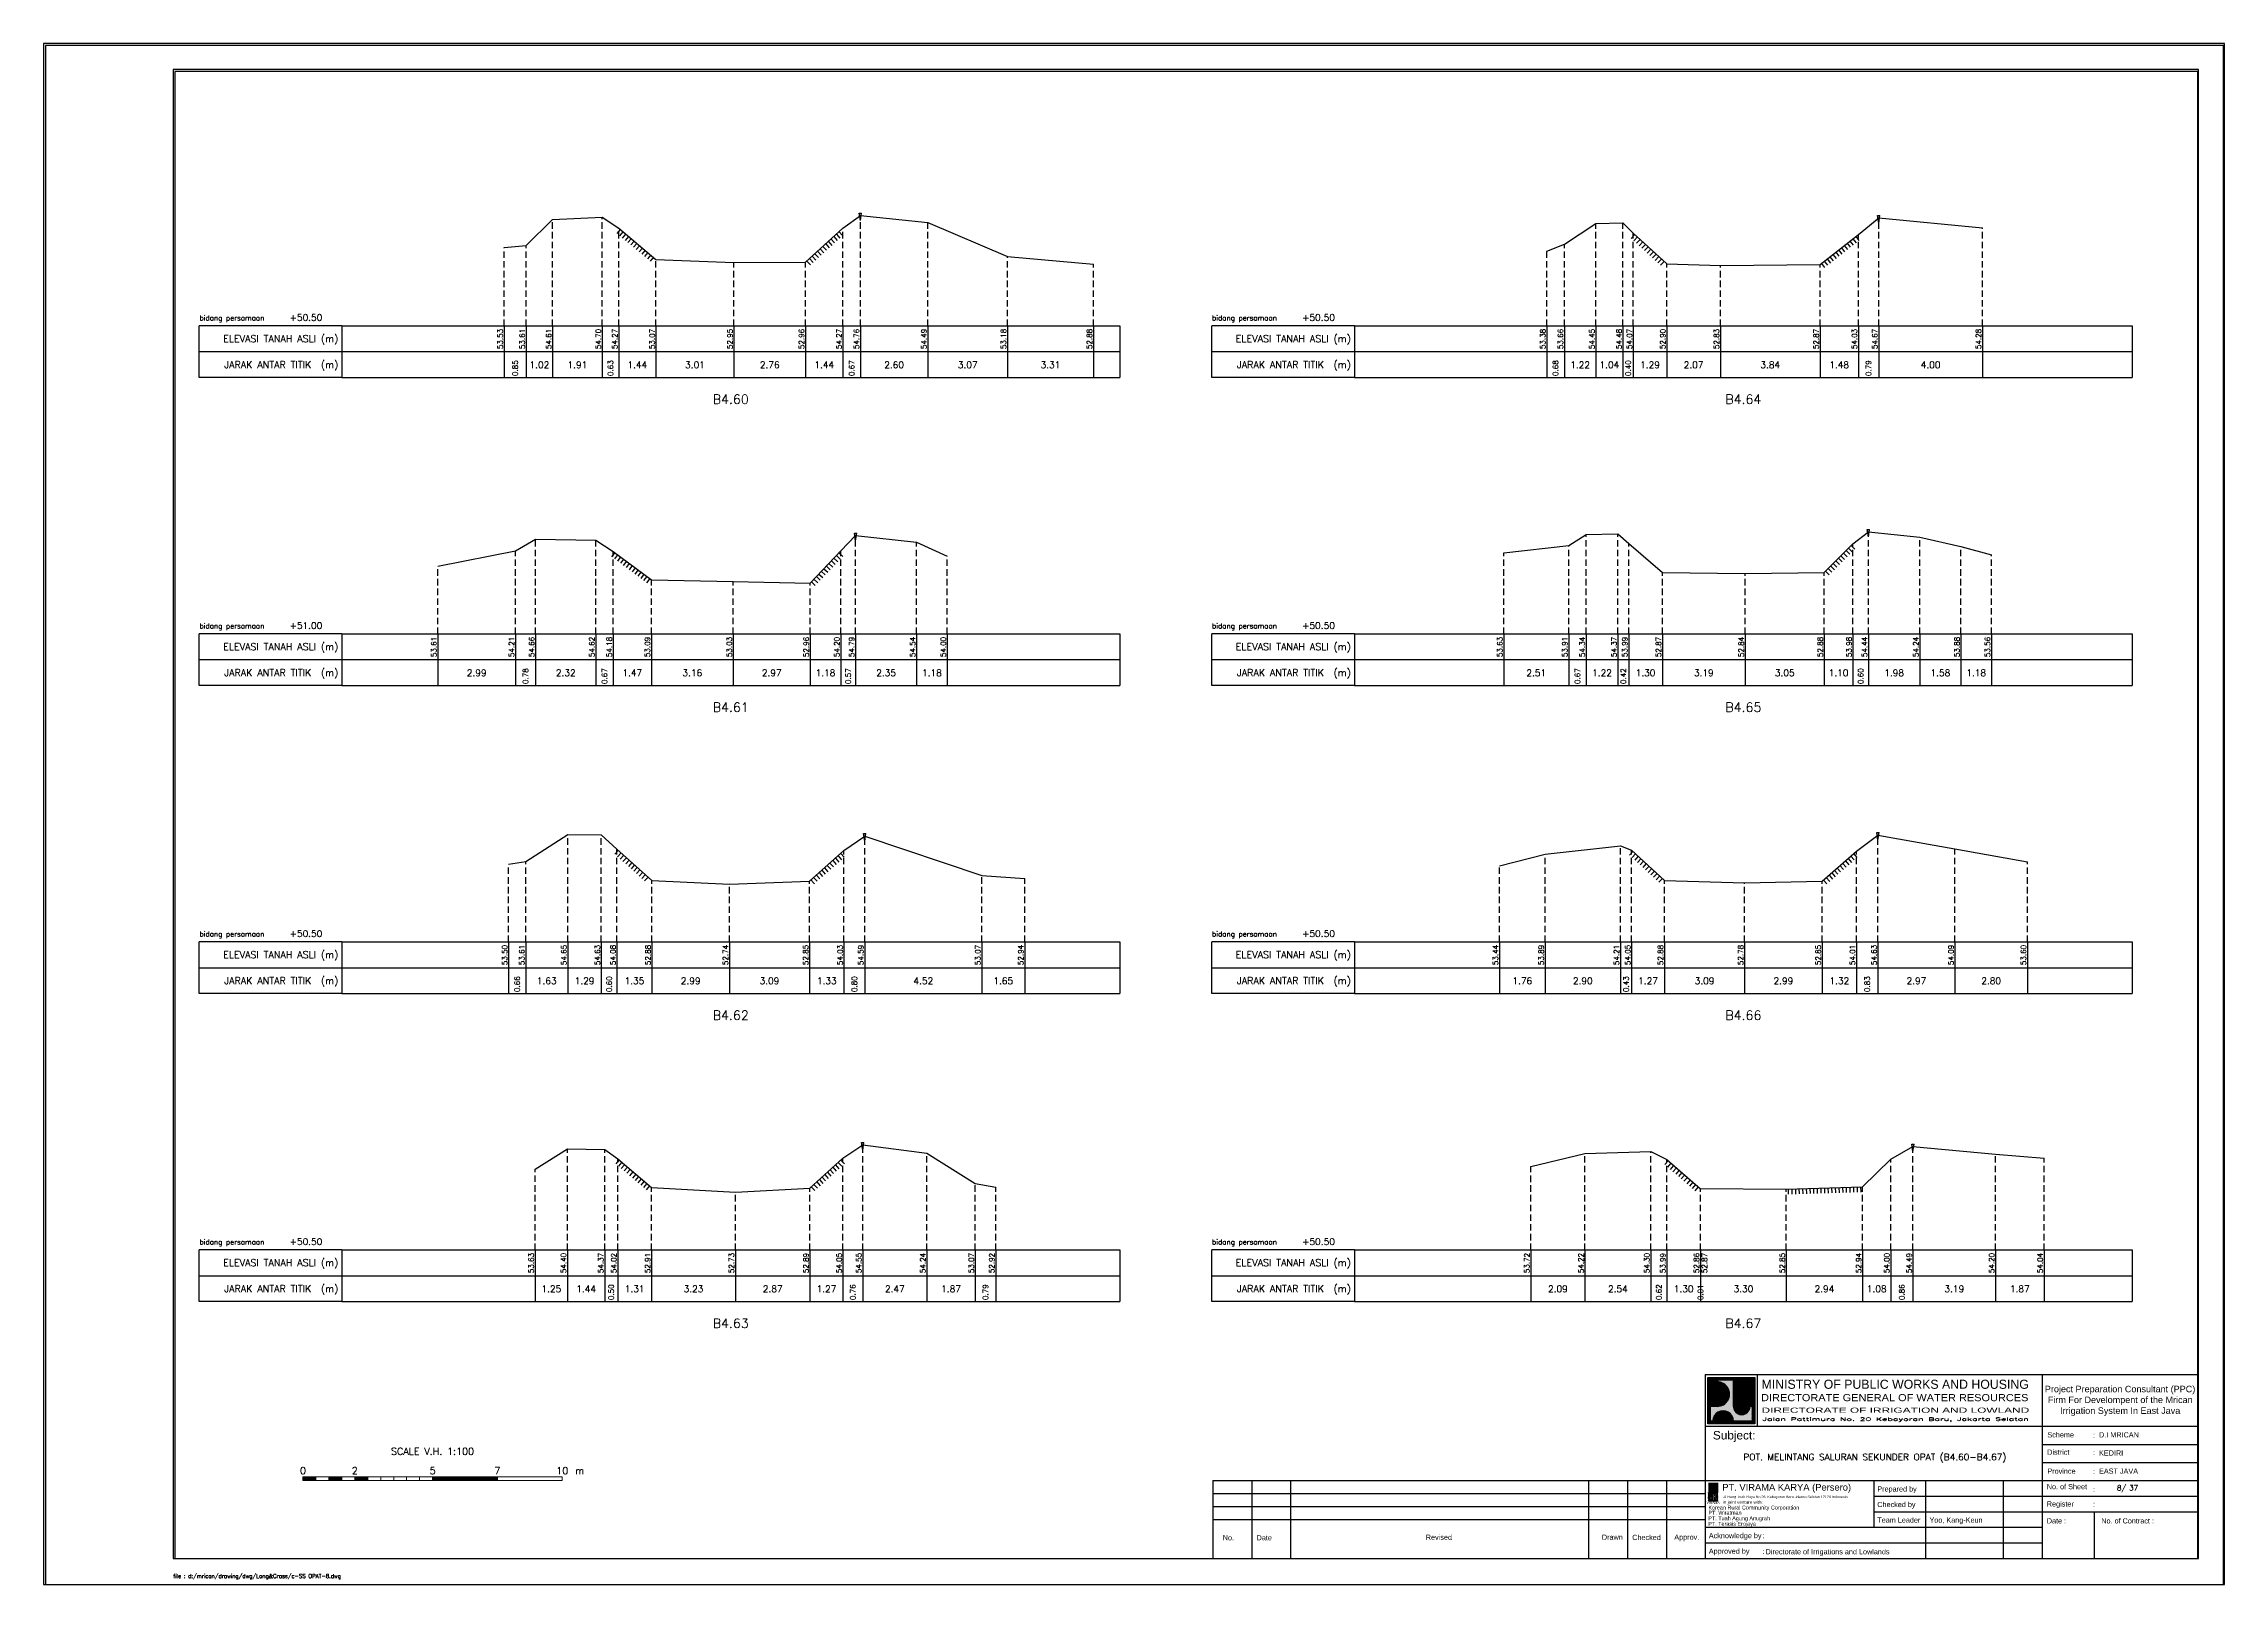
# Model space of a CAD drawing. Header units: inches. Extents: x -11 to 3175, y -842 to -783.
# Drawn here: x 597 to 681.1, y -842 to -782.6 of the extents above; entities that cross this region are included whole.
import ezdxf
from ezdxf.enums import TextEntityAlignment as Align

# ---------------------------------------------------------------- set-up
doc = ezdxf.new("R2010")
doc.units = ezdxf.units.IN
doc.header["$MEASUREMENT"] = 0
doc.linetypes.add('DASHED2', pattern=[0.375, 0.25, -0.125])
doc.layers.add('KOP', color=7, linetype='Continuous')
doc.layers.add('pelengkap', color=7, linetype='Continuous')
doc.styles.add('ARIAL', font='arial.ttf')
doc.styles.add('battang01', font='arial.ttf')
doc.styles.add('L100', font='simplex.shx', dxfattribs={"height": 0.254})
doc.styles.add('L140', font='simplex.shx', dxfattribs={"height": 0.356})
doc.styles.add('L60', font='simplex.shx', dxfattribs={"height": 0.152})
doc.styles.add('L80', font='simplex.shx', dxfattribs={"height": 0.203})
doc.styles.add('ROMANS-N', font='ROMANS.SHX', dxfattribs={"width": 0.8})
doc.styles.add('SONDU', font='arial.ttf')
doc.styles.get("Standard").update_dxf_attribs({"font": 'simplex.shx'})
doc.styles.add('STYLE1', font='arial.ttf', dxfattribs={"height": 0.2})
pattern_1 = [(45, (0, 0), (-0.08838834764831843, 0.08838834764831845), [])]

# ---------------------------------------------------------------- blocks, each defined once
blk = doc.blocks.new('kop')
at = {"layer": 'KOP'}
h = blk.add_hatch(color=3, dxfattribs=at)
h.paths.add_polyline_path([(609.8653532927285, 69.7965174242664), (591.8076082223538, 69.7965174242664), (591.8076082223538, 51.90947071793616), (609.8653532927285, 51.90947071793616)])
h.paths.add_polyline_path([(592.1020534932645, 52.24844148547069), (592.1020534932645, 69.50460869670152), (609.5341911203627, 69.50460869670152), (609.5341911203627, 52.24844148547069)], flags=16)
edge = h.paths.add_edge_path(flags=0)
edge.add_line((608.873529834174, 52.90910277674104), (601.6712012034158, 52.90910277674104))
edge.add_ellipse((597.6820295724688, 52.91975268540099), major_axis=(2.820780363398898, 2.820780363398898), ratio=0.9999999999999934, start_angle=314.8470375744171, end_angle=495.1529624255826)
edge.add_line((593.6928579415221, 52.90910277674104), (592.7627147794652, 52.90910277674104))
edge.add_line((592.7627147794651, 52.90910277674104), (592.7627147794651, 58.62619728620361))
edge.add_line((592.7627147794651, 58.62619728620368), (595.428986556629, 58.62619728620368))
edge.add_ellipse((595.4289865566291, 63.36824099147847), major_axis=(-3.353131261170752, 3.353131261170752), ratio=0.9999999999999983, start_angle=134.9999999999999, end_angle=314.9999999999999)
edge.add_line((595.4289865566291, 68.11028469675327), (595.4289865566291, 68.84394741944757))
edge.add_line((595.4289865566291, 68.84394741944752), (601.6547436091821, 68.84394741944752))
edge.add_line((601.6547436091821, 68.84394741944752), (601.6547436091821, 58.59413430307072))
edge.add_ellipse((604.8563547331537, 58.62619728605213), major_axis=(2.263994459030571, 2.263994459030571), ratio=0.9999999999991376, start_angle=135.5737774266452, end_angle=315.0000000026869)
edge.add_line((608.0581264027169, 58.62619728620368), (608.873529834174, 58.62619728620368))
edge.add_line((608.873529834174, 58.62619728620368), (608.873529834174, 52.9091027767411))
h = blk.add_hatch(dxfattribs=at)
h.set_pattern_fill('ANSI31', color=21)
h.set_pattern_definition(pattern_1)
h.paths.add_polyline_path([(609.5341911203627, 69.50460869670152), (592.1020534932645, 69.50460869670152), (592.1020534932645, 52.24844148547069), (609.5341911203627, 52.24844148547069)])
edge = h.paths.add_edge_path(flags=16)
edge.add_line((608.0581264038578, 58.62619728331649), (608.873529834174, 58.62619728331649))
edge.add_line((608.873529834174, 58.62619728331649), (608.873529834174, 52.90910277674104))
edge.add_line((608.873529834174, 52.90910277674104), (601.6712012043477, 52.90910277674104))
edge.add_ellipse((597.6820295732255, 52.91975268530538), major_axis=(-2.820780363950464, 2.820780363950464), ratio=0.9999999999999999, start_angle=224.8470375717975, end_angle=405.1529624282025)
edge.add_line((593.6928579421033, 52.90910277674104), (592.7627147794651, 52.90910277674104))
edge.add_line((592.7627147794651, 52.90910277674104), (592.7627147794651, 58.62619728331649))
edge.add_line((592.7627147794651, 58.62619728331649), (595.4289865705781, 58.62619728331649))
edge.add_ellipse((595.4289865571182, 63.3682409894528), major_axis=(-3.353131262124677, 3.353131262124677), ratio=0.9999999999999912, start_angle=134.9999999999997, end_angle=314.9999999999998)
edge.add_line((595.4289865571182, 68.11028469676671), (595.4289865571182, 68.84394741944752))
edge.add_line((595.4289865571182, 68.84394741944752), (601.6547436095548, 68.84394741944752))
edge.add_line((601.6547436095548, 68.84394741944752), (601.6547436095548, 58.5941344047481))
edge.add_ellipse((604.8563547345466, 58.62619728331649), major_axis=(-2.263994459341034, 2.263994459341035), ratio=0.999999999999965, start_angle=45.57377555810933, end_angle=225.000000000001)
h = blk.add_hatch(color=3, dxfattribs=at)
edge = h.paths.add_edge_path()
edge.add_line((601.6547436091821, 68.84394741944752), (595.4289865566291, 68.84394741944752))
edge.add_line((595.4289865566291, 68.84394741944752), (595.4289865566291, 68.11028469675321))
edge.add_ellipse((595.4289865566291, 63.36824099147847), major_axis=(-3.353131261170759, 3.353131261170758), ratio=0.9999999999999979, start_angle=134.9999999999999, end_angle=314.99999999999994, ccw=False)
edge.add_line((595.4289865566291, 58.62619728620368), (592.7627147794652, 58.62619728620368))
edge.add_line((592.7627147794651, 58.62619728620368), (592.7627147794651, 52.9091027767411))
edge.add_line((592.7627147794651, 52.90910277674104), (593.692857941522, 52.90910277674104))
edge.add_ellipse((597.6820295724688, 52.91975268540099), major_axis=(-2.820780363398898, 2.820780363398898), ratio=0.9999999999999934, start_angle=-135.1529624255826, end_angle=45.15296242558293, ccw=False)
edge.add_line((601.6712012034156, 52.90910277674104), (608.8735298341738, 52.90910277674104))
edge.add_line((608.873529834174, 52.90910277674104), (608.873529834174, 58.62619728620361))
edge.add_line((608.873529834174, 58.62619728620368), (608.0581264027169, 58.62619728620368))
edge.add_ellipse((604.856354733136, 58.62619728987087), major_axis=(2.263994459042317, 2.263994459042318), ratio=0.9999999999997576, start_angle=134.426222510409, end_angle=314.999999934367, ccw=False)
edge.add_line((601.6547436091821, 58.65826027636805), (601.6547436091821, 68.8439474194476))
h = blk.add_hatch(dxfattribs=at)
h.set_pattern_fill('ANSI31', color=41)
h.set_pattern_definition(pattern_1)
h.paths.add_polyline_path([(595.5939701222399, 25.44229578518152), (591.9923714647559, 25.44229578518152), (591.9923714647559, 22.12011222587194), (595.5939701222399, 22.12011222587194)])
h.paths.add_polyline_path([(594.8290399212113, 23.80107538915849), (595.486404190889, 22.50553331270966), (594.9518442189607, 22.50553331270966), (594.3704352444638, 23.59173922572727), (594.3704352444638, 22.50553331270966), (593.8526512319377, 22.50553331270966), (593.8526512319377, 24.7253559070662), (593.2416323709347, 22.50553331270966), (592.8436656118323, 22.50553331270966), (592.1206616099082, 25.0450254569166), (592.6728596590955, 25.0450254569166), (593.0257276515837, 23.53939475651638), (593.4088768836065, 25.0450254569166), (594.3704352444638, 25.0450254569166), (594.3704352444638, 23.99209855350495), (594.8904903176194, 25.0450254569166), (595.4627761213299, 25.0450254569166)], flags=16)
at = {"color": 2}
blk.add_lwpolyline([(-49.29008735655361, -9.987386569675465), (790.6905617838997, -9.987386569675465), (790.6905617838997, 583.2926438577114), (-49.29008735655361, 583.2926438577114)], close=True, dxfattribs=at)
at = {"color": 6}
blk.add_lwpolyline([(0.6493091440684111, 0.0004927304488262507), (780.7026824837753, 0.0004927304488262507), (780.7026824837753, 573.3047645575871), (0.6493091440684111, 573.3047645575871)], close=True, dxfattribs=at)
at = {"layer": 'KOP', "color": 5}
for p, q in [((590.8030303217506, 70.96299432783698), (590.8030303217506, 29.98464833497903)), ((590.8030303217506, 70.96299432783698), (780.7026824837753, 70.96299432783698)), ((400.9033781597261, 29.98464833497903), (400.9033781597261, 0.0004927304488262507)), ((400.9033781597261, 29.98464833497903), (590.8030303217506, 29.98464833497903)), ((590.8030303217506, 29.98464833497903), (590.8030303217506, 0.0004927304488262507))]:
    blk.add_line(p, q, dxfattribs=at)
at = {"layer": 'KOP', "color": 3}
for p, q in [((591.8076082223538, 69.7965174242664), (609.8653532927285, 69.7965174242664)), ((591.8076082223538, 51.90947071793616), (591.8076082223538, 69.7965174242664)), ((592.1020534932645, 69.50460869670152), (609.5341911203627, 69.50460869670152)), ((592.1020534932645, 52.24844148547069), (592.1020534932645, 69.50460869670152)), ((595.4289865571182, 68.84394741502373), (595.4289865571182, 68.1102846954029)), ((595.4289865566291, 68.84394741944752), (601.6547436091821, 68.84394741944752)), ((601.6547436095548, 58.59413430414176), (601.6547436095548, 68.84394741502373)), ((609.5341911203627, 69.50460869670152), (609.5341911203627, 52.24844148547069)), ((609.8653532927285, 69.7965174242664), (609.8653532927285, 51.90947071793616)), ((609.8653532927285, 51.90947071793616), (591.8076082223538, 51.90947071793616)), ((609.5341911203627, 52.24844148547069), (592.1020534932645, 52.24844148547069)), ((592.7627147794651, 52.90910277674104), (592.7627147794651, 58.62619728620368)), ((595.4289865571182, 58.62619728331649), (592.7627147799426, 58.62619728331649)), ((593.6928579415221, 52.90910277674104), (592.7627147794651, 52.90910277674104)), ((608.873529834174, 52.90910277674104), (601.6712012034156, 52.90910277674104)), ((608.8735298352565, 58.62619728331649), (608.0581264038578, 58.62619728331649)), ((608.873529834174, 58.62619728620368), (608.873529834174, 52.90910277674104)), ((720.7343712747147, 43.97725428375983), (780.7026824837753, 43.97725428375983)), ((720.7343712747147, 36.98095130936949), (780.7026824837753, 36.98095130936949)), ((415.895455961991, 29.98464833497903), (415.895455961991, 0.0004927304488262507)), ((430.8875337642562, 29.98464833497903), (430.8875337642562, 0.0004927304488262507)), ((545.8267969149554, 29.98464833497903), (545.8267969149554, 0.0004927304488262507)), ((560.8188747172203, 29.98464833497903), (560.8188747172203, 0.0004927304488262507)), ((575.8109525194855, 29.98464833497903), (575.8109525194855, 0.0004927304488262507)), ((655.7687007982327, 29.98464833497903), (655.7687007982327, 11.99415497226093)), ((675.7581378679197, 29.98464833497903), (675.7581378679197, 0.0004927304488262507)), ((705.7422934724498, 29.98464833497903), (705.7422934724498, 0.0004927304488262507)), ((400.9033781597261, 24.98728906755738), (590.8030303217506, 24.98728906755738)), ((400.9033781597261, 19.98992980013563), (590.8030303217506, 19.98992980013563)), ((655.7687007982327, 23.98781721407303), (720.7343712747147, 23.98781721407303)), ((655.7687007982327, 17.99098609316704), (720.7343712747147, 17.99098609316704)), ((720.7343712747147, 23.98781721407303), (780.7026824837753, 23.98781721407303)), ((720.7343712747147, 17.99098609316704), (780.7026824837753, 17.99098609316704)), ((740.7238083444017, 17.99098609316704), (740.7238083444017, 0.0004927304488262507)), ((400.9033781597261, 14.99257053271398), (590.8030303217506, 14.99257053271398)), ((590.8030303217506, 5.997323851354935), (720.7343712747147, 5.997323851354935))]:
    blk.add_line(p, q, dxfattribs=at)
at = {"layer": 'KOP', "color": 4}
for p, q in [((610.7924673914374, 70.96299432783698), (610.7924673914374, 50.97355725815018)), ((720.7343712747147, 70.96299432783698), (720.7343712747147, 0.0004927304488262507)), ((590.8030303217506, 50.97355725815018), (720.7343712747147, 50.97355725815018)), ((720.7343712747147, 50.97355725815018), (780.7026824837753, 50.97355725815018)), ((590.8030303217506, 29.98464833497903), (720.7343712747147, 29.98464833497903)), ((720.7343712747147, 29.98464833497903), (780.7026824837753, 29.98464833497903)), ((590.8030303217506, 11.99415497226093), (720.7343712747147, 11.99415497226093))]:
    blk.add_line(p, q, dxfattribs=at)
at = {"layer": 'KOP', "color": 41}
blk.add_line((595.5939701222399, 22.12011222587194), (591.9923714647559, 22.12011222587194), dxfattribs=at)
for points in [[(591.9923714647559, 25.44229578518152), (595.5939701222399, 25.44229578518152)], [(592.2042302093139, 25.44229578518152), (592.4160889538717, 25.44229578518152)], [(592.6279476984296, 25.44229578518152), (592.8398064429874, 25.44229578518152)], [(593.0516651875452, 25.44229578518152), (593.2635239321031, 25.44229578518152)], [(593.475382676661, 25.44229578518152), (593.6872414212188, 25.44229578518152)], [(593.8991001657766, 25.44229578518152), (594.1109589103345, 25.44229578518152)], [(594.3228176548924, 25.44229578518152), (594.5346763994503, 25.44229578518152)], [(594.7465351440081, 25.44229578518152), (594.958393888566, 25.44229578518152)], [(595.1702526331238, 25.44229578518152), (595.3821113776818, 25.44229578518152)], [(592.1206616099082, 25.0450254569166), (592.6728596590955, 25.0450254569166)], [(592.1206616099082, 25.0450254569166), (592.8436656118323, 22.50553331270964)], [(592.6728596590955, 25.04502545691657), (593.0257276515837, 23.53939475651638), (593.4088768836065, 25.04502545691663)], [(592.8436656118323, 22.50553331270966), (593.2416323709347, 22.50553331270966)], [(593.2416323709347, 22.50553331270964), (593.8526512319377, 24.7253559070662)], [(593.4088768836065, 25.0450254569166), (594.3704352444638, 25.0450254569166)], [(593.8526512319377, 22.50553331270966), (593.8526512319377, 24.7253559070662)], [(593.8526512319377, 22.50553331270966), (594.3704352444638, 22.50553331270966)], [(594.3704352444638, 25.0450254569166), (594.3704352444638, 23.99209855350495)], [(594.3704352444638, 23.99209855350495), (594.8904903176194, 25.04502545691664)], [(594.9518442189607, 22.50553331270961), (594.3704352444638, 23.59173922572727)], [(594.3704352444638, 23.59173922572727), (594.3704352444638, 22.50553331270966)], [(594.8290399212113, 23.80107538915849), (595.4627761213299, 25.04502545691658)], [(594.8290399212113, 23.80107538915849), (595.486404190889, 22.50553331270966)], [(594.8904903176194, 25.0450254569166), (595.4627761213299, 25.0450254569166)], [(594.9518442189607, 22.50553331270966), (595.486404190889, 22.50553331270966)]]:
    blk.add_lwpolyline(points, dxfattribs=at)
at = {"layer": 'KOP', "color": 42}
for points in [[(592.1962927759001, 29.11418325926331), (592.1962927759001, 25.44229578518152)], [(592.5354066955362, 29.11418325926331), (592.5354066955362, 25.44229578518152)], [(592.9591241846518, 29.11418325926331), (592.9591241846518, 25.44229578518152)], [(593.3828416737675, 29.11418325926331), (593.3828416737675, 25.44229578518152)], [(593.8065591628832, 29.11418325926331), (593.8065591628832, 25.44229578518152)], [(594.2302766519989, 29.11418325926331), (594.2302766519989, 25.44229578518152)], [(594.6539941411147, 29.11418325926331), (594.6539941411147, 25.44229578518152)], [(595.0777116302304, 29.11418325926331), (595.0777116302304, 25.44229578518152)], [(595.5014291193462, 29.11418325926331), (595.5014291193462, 25.44229578518152)]]:
    blk.add_lwpolyline(points, dxfattribs=at)
at = {"layer": 'KOP', "color": 3}
for centre, major_axis, ratio, start_param, end_param in [((595.4289865571182, 63.3682409894528), (-3.353131262124677, 3.353131262124677), 0.9999999999999912, 2.35619449019234, 5.497787143782134), ((597.6820295732255, 52.91975268530538), (-2.820780363950464, 2.820780363950464), 0.9999999999999998, 3.924321118983262, 7.071253168581014), ((604.8563547345466, 58.62619728331649), (-2.263994459341034, 2.263994459341035), 0.9999999999999651, 0.7853981633974656, 3.926990816987259)]:
    blk.add_ellipse(centre, major_axis=major_axis, ratio=ratio, start_param=start_param, end_param=end_param, dxfattribs=at)
at = {"layer": 'KOP', "color": 5, "style": 'SONDU'}
for s, height, width, p, p2 in [('MINISTRY OF PUBLIC WORKS AND HOUSING', 3.49815148719519, 0.9710490151369037, (612.4932982688147, 65.39724920043633), (715.583635835389, 65.39724920043633)), ('DIRECTORATE GENERAL OF WATER RESOURCES', 2.748547597081934, 1.100714376561997, (612.3259886324004, 60.61804978528377), (715.4154333181652, 60.61804978528377)), ('DIRECTORATE OF IRRIGATION AND LOWLAND', 1.99894370696868, 1.63875262601232, (612.5247331509995, 56.15346481889102), (715.7518429621628, 56.15346481889102))]:
    blk.add_text(s, height=height, dxfattribs=dict(at, width=width)).set_placement(p, p2, align=Align.FIT)
at = {"layer": 'KOP', "color": 3, "style": 'ROMANS-N', "width": 1.832260783358812}
blk.add_text('Jalan Pattimura No. 20 Kebayoran Baru, Jakarta Selatan', height=1.249339816855425, dxfattribs=at).set_placement((612.7914110984061, 53.0739527913797), (715.583635835389, 53.0739527913797), align=Align.FIT)
at = {"layer": 'KOP', "color": 5, "style": 'ARIAL'}
blk.add_text('Subject:', height=3.252150442789123, dxfattribs=at).set_placement((593.7538629287924, 45.86653647040268))
at = {"layer": 'KOP', "color": 3}
for s, height, style, p in [('Scheme', 1.99894370696868, 'battang01', (722.7467307064071, 46.65722556886666)), ('District', 1.99894370696868, 'battang01', (722.6754973804648, 39.96707763894264)), (':', 1.99894370696868, 'battang01', (740.368327375754, 46.56012324452533)), ('D.I MRICAN', 1.99894370696868, 'battang01', (742.6585068305885, 46.65722556886666)), ('Province', 1.99894370696868, 'battang01', (722.7467307064071, 32.66461962008597)), (':', 1.99894370696868, 'battang01', (740.368327375754, 32.56751729574452)), (':', 1.99894370696868, 'battang01', (740.382074427338, 39.86997531646293)), ('KEDIRI', 1.99894370696868, 'battang01', (742.6585068305885, 39.66092259447632)), ('EAST JAVA', 1.99894370696868, 'battang01', (742.6585068305885, 32.66461962008597)), ('Prepared by', 1.99894370696868, 'battang01', (657.1430811109453, 25.78808395849862)), ('No. of Sheet ', 1.99894370696868, 'battang01', (722.520620818671, 26.67669459981798)), (':', 1.99894370696868, 'battang01', (740.3764858407951, 25.61838168175072)), ('in joint venture with:', 1.249339816855425, 'SONDU', (597.5578460284455, 21.07202452231022)), ('Checked by', 1.99894370696868, 'battang01', (657.1430811109453, 19.79125283759251)), ('Register', 1.99894370696868, 'battang01', (722.520620818671, 20.01807698302375)), (':', 1.99894370696868, 'battang01', (740.3598310849088, 19.92097465868241)), ('No.', 2, 'STYLE1', (404.7326663119579, 6.989602865739329)), ('Date', 2, 'STYLE1', (417.7761580577991, 6.989602865739329)), ('Revised', 2, 'STYLE1', (483.0371936477145, 7.169341252978228)), ('Drawn', 2, 'STYLE1', (550.9231662973559, 7.182965166626985)), ('Checked', 2, 'STYLE1', (562.6224972631348, 7.108401592637279)), ('Approv.', 2, 'STYLE1', (578.86250988613, 7.205550314016108)), ('Acknowledge by', 1.99894370696868, 'battang01', (592.1774106344633, 7.797590595780406)), (':', 1.99894370696868, 'battang01', (612.7647815001492, 7.813086169812294)), ('Team Leader', 1.99894370696868, 'battang01', (657.1430811109453, 13.79442171668651)), ('Yoo, Kang-Keun', 1.99894370696868, 'battang01', (677.261691985017, 13.79442171668651)), ('Date :', 1.99894370696868, 'battang01', (722.520620818671, 13.48542904786333)), ('No. of Contract :', 1.99894370696868, 'battang01', (743.5203251274443, 13.48542904786333)), ('Approved by', 1.99894370696868, 'battang01', (592.1774106344633, 1.800759474874411)), (':', 1.99894370696868, 'battang01', (612.8062382028575, 1.771932832116903)), ('Directorate of Irrigations and Lowlands', 1.99894370696868, 'battang01', (614.0846811434608, 1.594699671224788))]:
    blk.add_text(s, height=height, dxfattribs=dict(at, style=style)).set_placement(p)
at = {"layer": 'KOP', "color": 6, "style": 'SONDU'}
blk.add_text('PT. VIRAMA KARYA (Persero)', height=2.580944750812598, dxfattribs=at).set_placement((597.3630730504415, 26.14584984606049))
at = {"layer": 'KOP', "color": 42, "style": 'SONDU'}
blk.add_text('VIRAMA', height=0.9417941134961573, dxfattribs=at).set_placement((591.2959839900191, 21.03873930941651))
at = {"layer": 'KOP', "color": 4, "style": 'SONDU'}
for s, p in [('Korean Rural Community Corporation', (592.0172325651579, 18.85809622764893)), ('PT. Wiratman', (592.0172325651579, 16.86431729777243)), ('PT. Terasis Erojaya', (591.9444979581187, 12.58833032325808)), ('PT. Tuah Agung Anugrah', (591.9984246368545, 14.73155498450907))]:
    blk.add_text(s, height=1.49920778022651, dxfattribs=at).set_placement(p)
at = {"layer": 'KOP', "color": 3, "insert": (719.8583502723425, 60.76950394133539), "char_height": 2.49867963371085, "width": 61.43936713392102, "attachment_point": 4, "style": 'SONDU'}
blk.add_mtext('\\pi1.9124;Project Preparation Consultant (PPC)\\P\\pi3.0493;Firm For Develompent of the Mrican \\P\\pi7.7731;Irrigation System In East Java', dxfattribs=at)
at = {"layer": 'KOP', "color": 2, "insert": (597.5716775050441, 24.25098294227902), "char_height": 0.9994718534843399, "width": 48.71807324837515, "attachment_point": 1, "style": 'SONDU'}
blk.add_mtext('Jl. Hang Tuah Raya No.26, Kebayoran Baru Jakarta Selatan 12120 Indonesia', dxfattribs=at)
blk = doc.blocks.new('*X6')
at = {"color": 0}
for p, q in [((20000, 6250), (25000, 6250)), ((20000, 6200), (25000, 6200)), ((20000, 6150), (25000, 6150)), ((20000, 6100), (25000, 6100)), ((20000, 6050), (25000, 6050))]:
    blk.add_line(p, q, dxfattribs=at)
blk = doc.blocks.new('*X5')
at = {"color": 0}
for p, q in [((14000, 6250), (15000, 6250)), ((14000, 6200), (15000, 6200)), ((14000, 6150), (15000, 6150)), ((14000, 6100), (15000, 6100)), ((14000, 6050), (15000, 6050))]:
    blk.add_line(p, q, dxfattribs=at)
blk = doc.blocks.new('*X3')
at = {"color": 0}
for p, q in [((10000, 6250), (11000, 6250)), ((10000, 6200), (11000, 6200)), ((10000, 6150), (11000, 6150)), ((10000, 6100), (11000, 6100)), ((10000, 6050), (11000, 6050))]:
    blk.add_line(p, q, dxfattribs=at)
blk = doc.blocks.new('*X4')
at = {"color": 0}
for p, q in [((12000, 6250), (13000, 6250)), ((12000, 6200), (13000, 6200)), ((12000, 6150), (13000, 6150)), ((12000, 6100), (13000, 6100)), ((12000, 6050), (13000, 6050))]:
    blk.add_line(p, q, dxfattribs=at)
blk = doc.blocks.new('c100')
at = {"color": 2}
blk.add_lwpolyline([(-5, -1), (79.10000000000002, -1), (79.10000000000002, 58.4), (-5, 58.4)], close=True, dxfattribs=at)
at = {"color": 6}
blk.add_lwpolyline([(0, 0), (78.10000000000002, 0), (78.10000000000002, 57.4), (3.516176065587739e-15, 57.4)], close=True, dxfattribs=at)
at = {"color": 3, "lineweight": 0}
for points in [[(5, 3), (5.5, 3), (5.5, 3.15), (5, 3.15)], [(5.5, 3), (6, 3), (6, 3.15), (5.5, 3.15)], [(6, 3), (6.5, 3), (6.5, 3.15), (6, 3.15)], [(6.5, 3), (7, 3), (7, 3.15), (6.5, 3.15)], [(7, 3), (7.5, 3), (7.5, 3.15), (7, 3.15)], [(7.5, 3), (8, 3), (8, 3.15), (7.5, 3.15)], [(8, 3), (8.5, 3), (8.5, 3.15), (8, 3.15)], [(8.5, 3), (9, 3), (9, 3.15), (8.5, 3.15)], [(9, 3), (9.5, 3), (9.5, 3.15), (9, 3.15)], [(9.5, 3), (10, 3), (10, 3.15), (9.5, 3.15)], [(10, 3), (12.5, 3), (12.5, 3.15), (10, 3.15)], [(12.5, 3), (15, 3), (15, 3.15), (12.5, 3.15)]]:
    blk.add_lwpolyline(points, close=True, dxfattribs=at)
at = {"color": 1, "lineweight": 0, "xscale": 0.0005, "yscale": 0.0005, "zscale": 0.0005}
for name in ['*X3', '*X4', '*X5', '*X6']:
    blk.add_blockref(name, (0, 0), dxfattribs=at)
at = {"color": 3}
for s, p in [('SCALE V.H. 1:100', (10, 4)), ('0', (5, 3.25)), ('2', (7, 3.25)), ('5', (10, 3.25)), ('7', (12.5, 3.25)), ('10', (15, 3.25))]:
    blk.add_text(s, height=0.27, dxfattribs=at).set_placement(p, align=Align.CENTER)
blk.add_text('m', height=0.27, dxfattribs=at).set_placement((15.5, 3.25))
blk = doc.blocks.new('das2')
at = {"color": 5, "linetype": 'Continuous'}
for q in [(0, 1), (17.75, 0.9999999999999973)]:
    blk.add_line((2.75, 1), q, dxfattribs=at)
at = {"color": 3, "linetype": 'Continuous'}
for p, q in [((2.75, 1), (2.75, 0)), ((17.75, 0.9999999999999973), (17.75, -2.664535259100376e-15)), ((0, 0.5000000000000004), (17.75, 0.4999999999999973)), ((2.75, 0), (0, 0)), ((2.75, 0), (17.75, -2.664535259100376e-15))]:
    blk.add_line(p, q, dxfattribs=at)
blk.add_lwpolyline([(0, 0), (0, 1)], dxfattribs=at)
blk.add_text('bidang persamaan', height=0.1, dxfattribs=at).set_placement((0.005000000000000004, 1.100000000000001))
at = {"color": 5, "linetype": 'Continuous'}
for s, p in [('ELEVASI TANAH ASLI (m)', (2.683279515513197, 0.6825000000000001)), ('JARAK ANTAR TITIK  (m)', (2.683279515513197, 0.1825000000000001))]:
    blk.add_text(s, height=0.135, dxfattribs=at).set_placement(p, align=Align.RIGHT)
blk = doc.blocks.new('gbrpatok')
at = {"color": 2, "linetype": 'Continuous'}
for p, q in [((-0.0004517254713327645, 0.0009574234873781506), (0.0004517254713327645, 0.0009574234873781506)), ((0, -0.001962284437723838), (-0.0004517254713327645, 0.0009574234873781506)), ((0, -0.001962284437723838), (0.0004517254713327645, 0.0009574234873781506))]:
    blk.add_line(p, q, dxfattribs=at)

msp = doc.modelspace()

# ---------------------------------------------------------------- linework, layer by layer
at = {"color": 2, "linetype": 'Continuous', "lineweight": -3}
for p, q in [((615.6105659860882, -790.3808118697823), (616.6289413960882, -789.3748118697823)), ((616.6289413960882, -789.3748118697823), (618.5435928050882, -789.2908118697823)), ((618.5435928050882, -789.2908118697823), (619.1776739330882, -789.7158118697823)), ((627.8261148060882, -789.7178118697823), (628.4973718360882, -789.2288118697822)), ((628.4973718360882, -789.2288118697822), (631.1010240790882, -789.4938118697822)), ((631.1010240790882, -789.4938118697822), (634.1732331800882, -790.8108118697822)), ((655.6457942780146, -790.3259437295865), (656.8624921180146, -789.5349437295865)), ((656.8624921180146, -789.5349437295865), (657.9050966440146, -789.5099437295866)), ((657.9050966440146, -789.5099437295866), (658.3063933550146, -789.9129437295866)), ((666.9846871880146, -789.9549437295865), (667.7698623280146, -789.3209437295866)), ((667.7698623280146, -789.3209437295866), (671.7698623280146, -789.7079437295865)), ((614.7597676060882, -790.4608118697823), (615.6105659860882, -790.3808118697823)), ((619.1776739330882, -789.7158118697823), (620.6161162890882, -790.9188118697823)), ((626.3831029320881, -791.0298118697823), (627.8261148060882, -789.7178118697823)), ((654.9649625580146, -790.6049437295866), (655.6457942780146, -790.3259437295865)), ((658.3063933550146, -789.9129437295866), (659.5936803340146, -791.0889437295865)), ((665.5055388090146, -791.1179437295865), (666.9846871880146, -789.9549437295865)), ((620.6161162890882, -790.9188118697823), (623.6222795290881, -791.0358118697823)), ((623.6222795290881, -791.0358118697823), (626.3831029320881, -791.0298118697823)), ((634.1732331800882, -790.8108118697822), (637.4838819480882, -791.1058118697823)), ((659.5936803340146, -791.0889437295865), (661.6668289020146, -791.1599437295865)), ((661.6668289020146, -791.1599437295865), (665.5055388090146, -791.1179437295865)), ((666.7739731629482, -801.881709414938), (667.3744971009482, -801.422709414938)), ((667.3744971009482, -801.422709414938), (669.3564660709483, -801.625709414938)), ((612.2036351939771, -802.7487025685157), (615.197453923977, -802.1567025685157)), ((615.197453923977, -802.1567025685157), (615.9737838039771, -801.6997025685157)), ((615.9737838039771, -801.6997025685157), (618.295773843977, -801.7377025685157)), ((618.295773843977, -801.7377025685157), (618.9668385459771, -802.1827025685158)), ((618.9668385459771, -802.1827025685158), (620.436851950977, -803.2737025685158)), ((626.5623673349771, -803.4027025685157), (627.743789438977, -802.1587025685158)), ((627.743789438977, -802.1587025685158), (628.3129449539771, -801.5677025685158)), ((628.3129449539771, -801.5677025685158), (630.6673036779771, -801.8237025685157)), ((630.6673036779771, -801.8237025685157), (631.8482866629771, -802.3627025685157)), ((653.3100110409482, -802.228709414938), (655.8156931409483, -801.949709414938)), ((655.8156931409483, -801.949709414938), (656.4865320009483, -801.525709414938)), ((656.4865320009483, -801.525709414938), (657.7112665329482, -801.495709414938)), ((657.7112665329482, -801.495709414938), (658.1280136069482, -801.870709414938)), ((658.1280136069482, -801.870709414938), (659.4294265539482, -802.987709414938)), ((665.6697927279482, -802.986709414938), (666.7739731629482, -801.881709414938)), ((669.3564660709483, -801.625709414938), (670.9401476729482, -801.980709414938)), ((670.9401476729482, -801.980709414938), (672.1178002749482, -802.306709414938)), ((659.4294265539482, -802.987709414938), (662.6215197179482, -803.0227094149379)), ((662.6215197179482, -803.0227094149379), (665.6697927279482, -802.986709414938)), ((620.436851950977, -803.2737025685158), (623.597045675977, -803.3367025685158)), ((623.597045675977, -803.3367025685158), (626.5623673349771, -803.4027025685157)), ((615.5903683149088, -814.1279120278174), (617.2158957849088, -813.0919120278174)), ((617.2158957849088, -813.0919120278174), (618.5076823649088, -813.1089120278174)), ((618.5076823649088, -813.1089120278174), (619.1106556419088, -813.6579120278175)), ((627.8662398659087, -813.7119120278174), (628.6663711049088, -813.1519120278174)), ((628.6663711049088, -813.1519120278174), (633.1830712279087, -814.6659120278174)), ((666.9115113606047, -813.7299265522679), (667.7408785896047, -813.1109265522679)), ((667.7408785896047, -813.1109265522679), (670.7089050386047, -813.6439265522679)), ((619.1106556419088, -813.6579120278175), (620.4602307209087, -814.8619120278174)), ((626.5389884409087, -814.8849120278174), (627.8662398659087, -813.7119120278174)), ((653.1426052296047, -814.2979265522679), (654.9051917396047, -813.8479265522678)), ((654.9051917396047, -813.8479265522678), (657.8086329226047, -813.5269265522678)), ((657.8086329226047, -813.5269265522678), (658.2419198046047, -813.6919265522679)), ((658.2419198046047, -813.6919265522679), (659.5096750326047, -814.8619265522678)), ((665.5895441206047, -814.8909265522678), (666.9115113606047, -813.7299265522679)), ((670.7089050386047, -813.6439265522679), (673.5047006726047, -814.1389265522679)), ((614.9314513349087, -814.2349120278175), (615.5903683149088, -814.1279120278174)), ((620.4602307209087, -814.8619120278174), (623.4466357669088, -814.9989120278174)), ((623.4466357669088, -814.9989120278174), (626.5389884409087, -814.8849120278174)), ((633.1830712279087, -814.6659120278174), (634.8344207969087, -814.7929120278175)), ((659.5096750326047, -814.8619265522678), (662.5971012806046, -814.9549265522678)), ((662.5971012806046, -814.9549265522678), (665.5895441206047, -814.8909265522678)), ((615.9549188056174, -825.986865765931), (617.2031828756174, -825.2118657659311)), ((617.2031828756174, -825.2118657659311), (618.6389714836174, -825.238865765931)), ((618.6389714836174, -825.238865765931), (619.1401148746174, -825.592865765931)), ((619.1401148746174, -825.592865765931), (620.4464729886174, -826.700865765931)), ((626.5527462006174, -826.719865765931), (627.8276670946174, -825.5668657659311)), ((627.8276670946174, -825.5668657659311), (628.5883122156174, -825.060865765931)), ((628.5883122156174, -825.060865765931), (631.0626868836174, -825.373865765931)), ((631.0626868836174, -825.373865765931), (632.9294430586174, -826.5438657659311)), ((654.3541221543863, -825.8947270814707), (656.4417892243864, -825.3897270814707)), ((656.4417892243864, -825.3897270814707), (658.9810674043864, -825.3147270814707)), ((658.9810674043864, -825.3147270814707), (659.5978112763863, -825.6207270814707)), ((659.5978112763863, -825.6207270814707), (660.8948173723863, -826.7507270814707)), ((667.1492099683863, -826.6727270814706), (668.2319708633863, -825.6107270814707)), ((668.2319708633863, -825.6107270814707), (669.0916324243864, -825.1187270814706)), ((669.0916324243864, -825.1187270814706), (672.2774965143864, -825.4167270814706)), ((672.2774965143864, -825.4167270814706), (674.1457056333863, -825.5687270814707)), ((620.4464729886174, -826.700865765931), (623.6802929616174, -826.8798657659311)), ((632.9294430586174, -826.5438657659311), (633.7183999346174, -826.6878657659311)), ((664.2044013063863, -826.7627270814706), (667.1492099683863, -826.6727270814706)), ((623.6802929616174, -826.8798657659311), (626.5527462006174, -826.719865765931)), ((660.8948173723863, -826.7507270814707), (660.9013442733864, -826.7397270814706)), ((660.9013442733864, -826.7397270814706), (664.2044013063863, -826.7627270814706))]:
    msp.add_line(p, q, dxfattribs=at)
at = {"color": 1, "linetype": 'DASHED2', "lineweight": -3}
for p, q in [((616.6289413960882, -793.4868118697823), (616.6289413960882, -789.3748118697823)), ((618.5435928050882, -793.4868118697823), (618.5435928050882, -789.2908118697823)), ((628.4973718360882, -793.4868118697823), (628.4973718360882, -789.2288118697822)), ((631.1010240790882, -793.4868118697823), (631.1010240790882, -789.4938118697822)), ((656.8624921180146, -793.4869437295865), (656.8624921180146, -789.5349437295865)), ((657.9050966440146, -793.4869437295865), (657.9050966440146, -789.5099437295866)), ((667.7698623280146, -793.4869437295865), (667.7698623280146, -789.3209437295866)), ((614.7597676060882, -793.4868118697823), (614.7597676060882, -790.4608118697823)), ((615.6105659860882, -793.4868118697823), (615.6105659860882, -790.3808118697823)), ((619.1776739330882, -793.4868118697823), (619.1776739330882, -789.7158118697823)), ((627.8261148060882, -793.4868118697823), (627.8261148060882, -789.7178118697823)), ((655.6457942780146, -793.4869437295865), (655.6457942780146, -790.3259437295865)), ((658.3063933550146, -793.4869437295865), (658.3063933550146, -789.9129437295866)), ((666.9846871880146, -793.4869437295865), (666.9846871880146, -789.9549437295865)), ((671.7698623280146, -793.4869437295865), (671.7698623280146, -789.7079437295865)), ((620.6161162890882, -793.4868118697823), (620.6161162890882, -790.9188118697823)), ((623.6222795290881, -793.4868118697823), (623.6222795290881, -791.0358118697823)), ((626.3831029320881, -793.4868118697823), (626.3831029320881, -791.0298118697823)), ((634.1732331800882, -793.4868118697823), (634.1732331800882, -790.8108118697822)), ((637.4838819480882, -793.4868118697823), (637.4838819480882, -791.1058118697823)), ((654.9649625580146, -793.4869437295865), (654.9649625580146, -790.6049437295866)), ((659.5936803340146, -793.4869437295865), (659.5936803340146, -791.0889437295865)), ((661.6668289020146, -793.4869437295865), (661.6668289020146, -791.1599437295865)), ((665.5055388090146, -793.4869437295865), (665.5055388090146, -791.1179437295865)), ((667.3744971009482, -805.361709414938), (667.3744971009482, -801.422709414938)), ((615.197453923977, -805.3617025685157), (615.197453923977, -802.1567025685157)), ((615.9737838039771, -805.3617025685157), (615.9737838039771, -801.6997025685157)), ((618.295773843977, -805.3617025685157), (618.295773843977, -801.7377025685157)), ((618.9668385459771, -805.3617025685157), (618.9668385459771, -802.1827025685158)), ((627.743789438977, -805.3617025685157), (627.743789438977, -802.1587025685158)), ((628.3129449539771, -805.3617025685157), (628.3129449539771, -801.5677025685158)), ((630.6673036779771, -805.3617025685157), (630.6673036779771, -801.8237025685157)), ((653.3100110409482, -805.361709414938), (653.3100110409482, -802.228709414938)), ((655.8156931409483, -805.361709414938), (655.8156931409483, -801.949709414938)), ((656.4865320009483, -805.361709414938), (656.4865320009483, -801.525709414938)), ((657.7112665329482, -805.361709414938), (657.7112665329482, -801.495709414938)), ((658.1280136069482, -805.361709414938), (658.1280136069482, -801.870709414938)), ((666.7739731629482, -805.361709414938), (666.7739731629482, -801.881709414938)), ((669.3564660709483, -805.361709414938), (669.3564660709483, -801.625709414938)), ((670.9401476729482, -805.361709414938), (670.9401476729482, -801.980709414938)), ((672.1178002749482, -805.361709414938), (672.1178002749482, -802.306709414938)), ((612.2036351939771, -805.3617025685157), (612.2036351939771, -802.7487025685157)), ((631.8482866629771, -805.3617025685157), (631.8482866629771, -802.3627025685157)), ((659.4294265539482, -805.361709414938), (659.4294265539482, -802.987709414938)), ((662.6215197179482, -805.361709414938), (662.6215197179482, -803.0227094149379)), ((665.6697927279482, -805.361709414938), (665.6697927279482, -802.986709414938)), ((620.436851950977, -805.3617025685157), (620.436851950977, -803.2737025685158)), ((623.597045675977, -805.3617025685157), (623.597045675977, -803.3367025685158)), ((626.5623673349771, -805.3617025685157), (626.5623673349771, -803.4027025685157)), ((617.2158957849088, -817.2369120278174), (617.2158957849088, -813.0919120278174)), ((618.5076823649088, -817.2369120278174), (618.5076823649088, -813.1089120278174)), ((628.6663711049088, -817.2369120278174), (628.6663711049088, -813.1519120278174)), ((667.7408785896047, -817.2369265522678), (667.7408785896047, -813.1109265522679)), ((619.1106556419088, -817.2369120278174), (619.1106556419088, -813.6579120278175)), ((627.8662398659087, -817.2369120278174), (627.8662398659087, -813.7119120278174)), ((654.9051917396047, -817.2369265522678), (654.9051917396047, -813.8479265522678)), ((657.8086329226047, -817.2369265522678), (657.8086329226047, -813.5269265522678)), ((658.2419198046047, -817.2369265522678), (658.2419198046047, -813.6919265522679)), ((666.9115113606047, -817.2369265522678), (666.9115113606047, -813.7299265522679)), ((670.7089050386047, -817.2369265522678), (670.7089050386047, -813.6439265522679)), ((614.9314513349087, -817.2369120278174), (614.9314513349087, -814.2349120278175)), ((615.5903683149088, -817.2369120278174), (615.5903683149088, -814.1279120278174)), ((620.4602307209087, -817.2369120278174), (620.4602307209087, -814.8619120278174)), ((626.5389884409087, -817.2369120278174), (626.5389884409087, -814.8849120278174)), ((633.1830712279087, -817.2369120278174), (633.1830712279087, -814.6659120278174)), ((634.8344207969087, -817.2369120278174), (634.8344207969087, -814.7929120278175)), ((653.1426052296047, -817.2369265522678), (653.1426052296047, -814.2979265522679)), ((659.5096750326047, -817.2369265522678), (659.5096750326047, -814.8619265522678)), ((665.5895441206047, -817.2369265522678), (665.5895441206047, -814.8909265522678)), ((673.5047006726047, -817.2369265522678), (673.5047006726047, -814.1389265522679)), ((623.4466357669088, -817.2369120278174), (623.4466357669088, -814.9989120278174)), ((662.5971012806046, -817.2369265522678), (662.5971012806046, -814.9549265522678)), ((617.2031828756174, -829.111865765931), (617.2031828756174, -825.2118657659311)), ((618.6389714836174, -829.111865765931), (618.6389714836174, -825.238865765931)), ((619.1401148746174, -829.111865765931), (619.1401148746174, -825.592865765931)), ((627.8276670946174, -829.111865765931), (627.8276670946174, -825.5668657659311)), ((628.5883122156174, -829.111865765931), (628.5883122156174, -825.060865765931)), ((631.0626868836174, -829.111865765931), (631.0626868836174, -825.373865765931)), ((656.4417892243864, -829.1127270814707), (656.4417892243864, -825.3897270814707)), ((658.9810674043864, -829.1127270814707), (658.9810674043864, -825.3147270814707)), ((659.5978112763863, -829.1127270814707), (659.5978112763863, -825.6207270814707)), ((668.2319708633863, -829.1127270814707), (668.2319708633863, -825.6107270814707)), ((669.0916324243864, -829.1127270814707), (669.0916324243864, -825.1187270814706)), ((672.2774965143864, -829.1127270814707), (672.2774965143864, -825.4167270814706)), ((674.1457056333863, -829.1127270814707), (674.1457056333863, -825.5687270814707)), ((615.9549188056174, -829.111865765931), (615.9549188056174, -825.986865765931)), ((620.4464729886174, -829.111865765931), (620.4464729886174, -826.700865765931)), ((632.9294430586174, -829.111865765931), (632.9294430586174, -826.5438657659311)), ((633.7183999346174, -829.111865765931), (633.7183999346174, -826.6878657659311)), ((654.3541221543863, -829.1127270814707), (654.3541221543863, -825.8947270814707)), ((667.1492099683863, -829.1127270814707), (667.1492099683863, -826.6727270814706)), ((623.6802929616174, -829.111865765931), (623.6802929616174, -826.8798657659311)), ((626.5527462006174, -829.111865765931), (626.5527462006174, -826.719865765931)), ((660.8948173723863, -829.1127270814707), (660.8948173723863, -826.7507270814707)), ((660.9013442733864, -829.1127270814707), (660.9013442733864, -826.7397270814706)), ((664.2044013063863, -829.1127270814707), (664.2044013063863, -826.7627270814706))]:
    msp.add_line(p, q, dxfattribs=at)
at = {"color": 1, "linetype": 'Continuous', "lineweight": -3}
for p, q in [((614.7597676060882, -793.4868118697823), (614.7597676060882, -795.4868118697823)), ((615.6105659860882, -793.4868118697823), (615.6105659860882, -795.4868118697823)), ((616.6289413960882, -793.4868118697823), (616.6289413960882, -795.4868118697823)), ((618.5435928050882, -793.4868118697823), (618.5435928050882, -795.4868118697823)), ((619.1776739330882, -793.4868118697823), (619.1776739330882, -795.4868118697823)), ((620.6161162890882, -793.4868118697823), (620.6161162890882, -795.4868118697823)), ((623.6222795290881, -793.4868118697823), (623.6222795290881, -795.4868118697823)), ((626.3831029320881, -793.4868118697823), (626.3831029320881, -795.4868118697823)), ((627.8261148060882, -793.4868118697823), (627.8261148060882, -795.4868118697823)), ((628.4973718360882, -793.4868118697823), (628.4973718360882, -795.4868118697823)), ((631.1010240790882, -793.4868118697823), (631.1010240790882, -795.4868118697823)), ((634.1732331800882, -793.4868118697823), (634.1732331800882, -795.4868118697823)), ((637.4838819480882, -793.4868118697823), (637.4838819480882, -795.4868118697823)), ((654.9649625580146, -793.4869437295865), (654.9649625580146, -795.4869437295865)), ((655.6457942780146, -793.4869437295865), (655.6457942780146, -795.4869437295865)), ((656.8624921180146, -793.4869437295865), (656.8624921180146, -795.4869437295865)), ((657.9050966440146, -793.4869437295865), (657.9050966440146, -795.4869437295865)), ((658.3063933550146, -793.4869437295865), (658.3063933550146, -795.4869437295865)), ((659.5936803340146, -793.4869437295865), (659.5936803340146, -795.4869437295865)), ((661.6668289020146, -793.4869437295865), (661.6668289020146, -795.4869437295865)), ((665.5055388090146, -793.4869437295865), (665.5055388090146, -795.4869437295865)), ((666.9846871880146, -793.4869437295865), (666.9846871880146, -795.4869437295865)), ((667.7698623280146, -793.4869437295865), (667.7698623280146, -795.4869437295865)), ((671.7698623280146, -793.4869437295865), (671.7698623280146, -795.4869437295865)), ((612.2036351939771, -805.3617025685157), (612.2036351939771, -807.3617025685157)), ((615.197453923977, -805.3617025685157), (615.197453923977, -807.3617025685157)), ((615.9737838039771, -805.3617025685157), (615.9737838039771, -807.3617025685157)), ((618.295773843977, -805.3617025685157), (618.295773843977, -807.3617025685157)), ((618.9668385459771, -805.3617025685157), (618.9668385459771, -807.3617025685157)), ((620.436851950977, -805.3617025685157), (620.436851950977, -807.3617025685157)), ((623.597045675977, -805.3617025685157), (623.597045675977, -807.3617025685157)), ((626.5623673349771, -805.3617025685157), (626.5623673349771, -807.3617025685157)), ((627.743789438977, -805.3617025685157), (627.743789438977, -807.3617025685157)), ((628.3129449539771, -805.3617025685157), (628.3129449539771, -807.3617025685157)), ((630.6673036779771, -805.3617025685157), (630.6673036779771, -807.3617025685157)), ((631.8482866629771, -805.3617025685157), (631.8482866629771, -807.3617025685157)), ((653.3100110409482, -805.361709414938), (653.3100110409482, -807.361709414938)), ((655.8156931409483, -805.361709414938), (655.8156931409483, -807.361709414938)), ((656.4865320009483, -805.361709414938), (656.4865320009483, -807.361709414938)), ((657.7112665329482, -805.361709414938), (657.7112665329482, -807.361709414938)), ((658.1280136069482, -805.361709414938), (658.1280136069482, -807.361709414938)), ((659.4294265539482, -805.361709414938), (659.4294265539482, -807.361709414938)), ((662.6215197179482, -805.361709414938), (662.6215197179482, -807.361709414938)), ((665.6697927279482, -805.361709414938), (665.6697927279482, -807.361709414938)), ((666.7739731629482, -805.361709414938), (666.7739731629482, -807.361709414938)), ((667.3744971009482, -805.361709414938), (667.3744971009482, -807.361709414938)), ((669.3564660709483, -805.361709414938), (669.3564660709483, -807.361709414938)), ((670.9401476729482, -805.361709414938), (670.9401476729482, -807.361709414938)), ((672.1178002749482, -805.361709414938), (672.1178002749482, -807.361709414938)), ((614.9314513349087, -817.2369120278174), (614.9314513349087, -819.2369120278174)), ((615.5903683149088, -817.2369120278174), (615.5903683149088, -819.2369120278174)), ((617.2158957849088, -817.2369120278174), (617.2158957849088, -819.2369120278174)), ((618.5076823649088, -817.2369120278174), (618.5076823649088, -819.2369120278174)), ((619.1106556419088, -817.2369120278174), (619.1106556419088, -819.2369120278174)), ((620.4602307209087, -817.2369120278174), (620.4602307209087, -819.2369120278174)), ((623.4466357669088, -817.2369120278174), (623.4466357669088, -819.2369120278174)), ((626.5389884409087, -817.2369120278174), (626.5389884409087, -819.2369120278174)), ((627.8662398659087, -817.2369120278174), (627.8662398659087, -819.2369120278174)), ((628.6663711049088, -817.2369120278174), (628.6663711049088, -819.2369120278174)), ((633.1830712279087, -817.2369120278174), (633.1830712279087, -819.2369120278174)), ((634.8344207969087, -817.2369120278174), (634.8344207969087, -819.2369120278174)), ((653.1426052296047, -817.2369265522678), (653.1426052296047, -819.2369265522678)), ((654.9051917396047, -817.2369265522678), (654.9051917396047, -819.2369265522678)), ((657.8086329226047, -817.2369265522678), (657.8086329226047, -819.2369265522678)), ((658.2419198046047, -817.2369265522678), (658.2419198046047, -819.2369265522678)), ((659.5096750326047, -817.2369265522678), (659.5096750326047, -819.2369265522678)), ((662.5971012806046, -817.2369265522678), (662.5971012806046, -819.2369265522678)), ((665.5895441206047, -817.2369265522678), (665.5895441206047, -819.2369265522678)), ((666.9115113606047, -817.2369265522678), (666.9115113606047, -819.2369265522678)), ((667.7408785896047, -817.2369265522678), (667.7408785896047, -819.2369265522678)), ((670.7089050386047, -817.2369265522678), (670.7089050386047, -819.2369265522678)), ((673.5047006726047, -817.2369265522678), (673.5047006726047, -819.2369265522678)), ((615.9549188056174, -829.111865765931), (615.9549188056174, -831.111865765931)), ((617.2031828756174, -829.111865765931), (617.2031828756174, -831.111865765931)), ((618.6389714836174, -829.111865765931), (618.6389714836174, -831.111865765931)), ((619.1401148746174, -829.111865765931), (619.1401148746174, -831.111865765931)), ((620.4464729886174, -829.111865765931), (620.4464729886174, -831.111865765931)), ((623.6802929616174, -829.111865765931), (623.6802929616174, -831.111865765931)), ((626.5527462006174, -829.111865765931), (626.5527462006174, -831.111865765931)), ((627.8276670946174, -829.111865765931), (627.8276670946174, -831.111865765931)), ((628.5883122156174, -829.111865765931), (628.5883122156174, -831.111865765931)), ((631.0626868836174, -829.111865765931), (631.0626868836174, -831.111865765931)), ((632.9294430586174, -829.111865765931), (632.9294430586174, -831.111865765931)), ((633.7183999346174, -829.111865765931), (633.7183999346174, -831.111865765931)), ((654.3541221543863, -829.1127270814707), (654.3541221543863, -831.1127270814707)), ((656.4417892243864, -829.1127270814707), (656.4417892243864, -831.1127270814707)), ((658.9810674043864, -829.1127270814707), (658.9810674043864, -831.1127270814707)), ((659.5978112763863, -829.1127270814707), (659.5978112763863, -831.1127270814707)), ((660.8948173723863, -829.1127270814707), (660.8948173723863, -831.1127270814707)), ((660.9013442733864, -829.1127270814707), (660.9013442733864, -831.1127270814707)), ((664.2044013063863, -829.1127270814707), (664.2044013063863, -831.1127270814707)), ((667.1492099683863, -829.1127270814707), (667.1492099683863, -831.1127270814707)), ((668.2319708633863, -829.1127270814707), (668.2319708633863, -831.1127270814707)), ((669.0916324243864, -829.1127270814707), (669.0916324243864, -831.1127270814707)), ((672.2774965143864, -829.1127270814707), (672.2774965143864, -831.1127270814707)), ((674.1457056333863, -829.1127270814707), (674.1457056333863, -831.1127270814707))]:
    msp.add_line(p, q, dxfattribs=at)
at = {"layer": 'pelengkap', "color": 1, "linetype": 'Continuous', "lineweight": -3}
for p, q in [((619.2313704323842, -789.7607193965829), (619.1030632129539, -789.9141379660002)), ((619.3387634309763, -789.850534450184), (619.210456211546, -790.0039530196013)), ((619.4461564295684, -789.9403495037851), (619.3178492101381, -790.0937680732025)), ((619.5535494281605, -790.0301645573862), (619.4252422087302, -790.1835831268036)), ((619.6609424267526, -790.1199796109873), (619.5326352073223, -790.2733981804047)), ((619.7683354253447, -790.2097946645885), (619.6400282059144, -790.3632132340058)), ((619.8757284239368, -790.2996097181896), (619.7474212045065, -790.4530282876069)), ((619.9831214225289, -790.3894247717907), (619.8548142030986, -790.542843341208)), ((620.090514421121, -790.4792398253918), (619.9622072016907, -790.6326583948091)), ((626.9528231789681, -790.511816850216), (627.0873673398943, -790.6597961351198)), ((627.0564086784008, -790.4176359375675), (627.190952839327, -790.5656152224714)), ((627.1599941778335, -790.3234550249191), (627.2945383387597, -790.4714343098229)), ((627.2635796772662, -790.2292741122707), (627.3981238381924, -790.3772533971745)), ((627.3671651766989, -790.1350931996222), (627.5017093376251, -790.2830724845261)), ((627.4707506761316, -790.0409122869738), (627.6052948370578, -790.1888915718777)), ((627.5743361755643, -789.9467313743254), (627.7088803364906, -790.0947106592292)), ((627.677921674997, -789.852550461677), (627.8124658359233, -790.0005297465808)), ((658.3580743232158, -789.96015683715), (658.2231797301774, -790.107816746296)), ((658.461436259618, -790.0545830522767), (658.3265416665797, -790.2022429614227)), ((658.5647981960203, -790.1490092674035), (658.429903602982, -790.2966691765495)), ((658.6681601324226, -790.2434354825302), (658.5332655393843, -790.3910953916762)), ((658.7715220688249, -790.337861697657), (658.6366274757866, -790.485521606803)), ((658.8748840052272, -790.4322879127837), (658.7399894121888, -790.5799478219297)), ((658.9782459416294, -790.5267141279105), (658.8433513485911, -790.6743740370565)), ((666.330952891335, -790.4689509771563), (666.4545705584644, -790.6261727071221)), ((666.441008102311, -790.3824186101656), (666.5646257694405, -790.5396403401314)), ((666.551063313287, -790.2958862431749), (666.6746809804165, -790.4531079731407)), ((666.6611185242631, -790.2093538761842), (666.7847361913925, -790.36657560615)), ((666.7711737352391, -790.1228215091935), (666.8947914023686, -790.2800432391593)), ((666.8812289462152, -790.0362891422028), (667.0048466133446, -790.1935108721686)), ((620.1979074197131, -790.5690548789929), (620.0696002002828, -790.7224734484103)), ((620.3053004183053, -790.658869932594), (620.1769931988749, -790.8122885020114)), ((620.4126934168974, -790.7486849861951), (620.284386197467, -790.9021035556125)), ((620.5200864154895, -790.8385000397963), (620.3917791960591, -790.9919186092136)), ((626.4348956818045, -790.9827214134581), (626.5694398427307, -791.1307006983619)), ((626.5384811812372, -790.8885405008097), (626.6730253421634, -791.0365197857135)), ((626.6420666806699, -790.7943595881612), (626.7766108415962, -790.9423388730651)), ((626.7456521801026, -790.7001786755128), (626.8801963410289, -790.8481579604166)), ((626.8492376795353, -790.6059977628644), (626.9837818404616, -790.7539770477682)), ((659.0816078780317, -790.6211403430373), (658.9467132849934, -790.7688002521833)), ((659.184969814434, -790.715566558164), (659.0500752213957, -790.86322646731)), ((659.2883317508363, -790.8099927732908), (659.153437157798, -790.9576526824368)), ((659.3916936872386, -790.9044189884175), (659.2567990942002, -791.0520788975635)), ((659.4950556236408, -790.9988452035443), (659.3601610306025, -791.1465051126903)), ((665.5605664145027, -791.0746775460912), (665.6841840816321, -791.231899276057)), ((665.6706216254787, -790.9881451791005), (665.7942392926082, -791.1453669090663)), ((665.7806768364547, -790.9016128121098), (665.9042945035842, -791.0588345420756)), ((665.8907320474308, -790.8150804451191), (666.0143497145602, -790.9723021750849)), ((666.0007872584068, -790.7285480781284), (666.1244049255363, -790.8857698080942)), ((666.1108424693829, -790.6420157111377), (666.2344601365123, -790.7992374411035)), ((666.2208976803589, -790.555483344147), (666.3445153474884, -790.7127050741128)), ((619.0230490965122, -802.2244203585884), (618.9038554105904, -802.3850219315458)), ((619.1354701975823, -802.3078559387337), (619.0162765116605, -802.4684575116911)), ((627.6710675499, -802.2352764109261), (627.8160894328306, -802.3730031456993)), ((666.411979357435, -802.243971906115), (666.5534531686393, -802.3853407879219)), ((666.5109375746999, -802.1449402382719), (666.6524113859042, -802.2863091200788)), ((666.6098957919648, -802.0459085704289), (666.7513696031691, -802.1872774522358)), ((666.7088540092298, -801.9468769025858), (666.850327820434, -802.0882457843927)), ((619.2478912986525, -802.391291518879), (619.1286976127307, -802.5518930918364)), ((619.3603123997226, -802.4747270990243), (619.2411187138008, -802.6353286719817)), ((619.4727335007927, -802.5581626791696), (619.3535398148709, -802.718764252127)), ((619.5851546018629, -802.641598259315), (619.4659609159411, -802.8021998322723)), ((619.697575702933, -802.7250338394603), (619.5783820170112, -802.8856354124176)), ((619.8099968040032, -802.8084694196056), (619.6908031180814, -802.9690709925629)), ((619.9224179050733, -802.8919049997509), (619.8032242191515, -803.0525065727082)), ((620.0348390061434, -802.9753405798962), (619.9156453202216, -803.1359421528535)), ((620.1472601072136, -803.0587761600415), (620.0280664212918, -803.2193777329989)), ((620.2596812082837, -803.1422117401868), (620.1404875223619, -803.3028133131442)), ((626.8033891208299, -803.1489142733875), (626.9484110037605, -803.2866410081607)), ((626.8997978351711, -803.0473989553362), (627.0448197181016, -803.1851256901094)), ((626.9962065495122, -802.945883637285), (627.1412284324427, -803.0836103720582)), ((627.0926152638533, -802.8443683192337), (627.2376371467839, -802.9820950540069)), ((627.1890239781944, -802.7428530011824), (627.334045861125, -802.8805797359556)), ((627.2854326925356, -802.6413376831312), (627.4304545754661, -802.7790644179044)), ((627.3818414068767, -802.5398223650799), (627.5268632898072, -802.6775490998531)), ((627.4782501212178, -802.4383070470286), (627.6232720041484, -802.5760337818018)), ((627.5746588355589, -802.3367917289773), (627.7196807184895, -802.4745184637505)), ((665.7192718365807, -802.9371935810165), (665.8607456477849, -803.0785624628234)), ((665.8182300538456, -802.8381619131734), (665.9597038650498, -802.9795307949803)), ((665.9171882711105, -802.7391302453303), (666.0586620823148, -802.8804991271372)), ((666.0161464883754, -802.6400985774873), (666.1576202995797, -802.7814674592942)), ((666.1151047056403, -802.5410669096442), (666.2565785168446, -802.6824357914511)), ((666.2140629229052, -802.4420352418011), (666.3555367341095, -802.583404123608)), ((666.3130211401701, -802.3430035739581), (666.4544949513744, -802.484372455765)), ((620.3721023093539, -803.2256473203321), (620.2529086234321, -803.3862488932895)), ((626.6105716921477, -803.35194490949), (626.7555935750783, -803.4896716442632)), ((626.7069804064888, -803.2504295914388), (626.8520022894194, -803.388156326212)), ((619.1628900746894, -813.7045120710802), (619.0297470939386, -813.8537533075961)), ((619.2673589402505, -813.7977121576057), (619.1342159594997, -813.9469533941216)), ((619.3718278058116, -813.8909122441312), (619.2386848250608, -814.0401534806471)), ((619.4762966713727, -813.9841123306567), (619.3431536906219, -814.1333535671725)), ((619.5807655369338, -814.0773124171822), (619.447622556183, -814.226553653698)), ((627.5355662670199, -814.0041551734558), (627.6680109067734, -814.1540165006907)), ((627.6404691960843, -813.9114439256283), (627.7729138358377, -814.0613052528631)), ((627.7453721251486, -813.8187326778008), (627.877816764902, -813.9685940050356)), ((658.2933608100045, -813.7394009976407), (658.1577195375107, -813.886375298783)), ((658.3962428208042, -813.8343498883863), (658.2606015483104, -813.9813241895287)), ((658.4991248316039, -813.929298779132), (658.3634835591101, -814.0762730802743)), ((658.6020068424036, -814.0242476698776), (658.4663655699098, -814.1712219710199)), ((666.58886656158, -814.0132850201136), (666.7208427318288, -814.163559071388)), ((666.6940583974721, -813.9209017009395), (666.826034567721, -814.0711757522139)), ((666.7992502333642, -813.8285183817653), (666.9312264036131, -813.9787924330398)), ((619.6852344024949, -814.1705125037076), (619.5520914217441, -814.3197537402235)), ((619.789703268056, -814.2637125902331), (619.6565602873052, -814.412953826749)), ((619.8941721336171, -814.3569126767586), (619.7610291528663, -814.5061539132745)), ((619.9986409991782, -814.4501127632841), (619.8654980184274, -814.5993539998)), ((620.1031098647393, -814.5433128498096), (619.9699668839885, -814.6925540863255)), ((620.2075787303004, -814.6365129363351), (620.0744357495496, -814.785754172851)), ((620.3120475958615, -814.7297130228606), (620.1789046151107, -814.8789542593764)), ((626.5914399054409, -814.8385564039037), (626.7238845451943, -814.9884177311385)), ((626.6963428345052, -814.7458451560761), (626.8287874742587, -814.895706483311)), ((626.8012457635696, -814.6531339082486), (626.933690403323, -814.8029952354834)), ((626.9061486926339, -814.5604226604211), (627.0385933323873, -814.7102839876559)), ((627.0110516216982, -814.4677114125935), (627.1434962614517, -814.6175727398283)), ((627.1159545507626, -814.375000164766), (627.248399190516, -814.5248614920008)), ((627.2208574798269, -814.2822889169385), (627.3533021195803, -814.4321502441733)), ((627.3257604088913, -814.1895776691109), (627.4582050486447, -814.3394389963457)), ((627.4306633379556, -814.0968664212834), (627.563107977709, -814.2467277485182)), ((658.7048888532033, -814.1191965606232), (658.5692475807095, -814.2661708617655)), ((658.807770864003, -814.2141454513688), (658.6721295915092, -814.3611197525112)), ((658.9106528748027, -814.3090943421145), (658.775011602309, -814.4560686432568)), ((659.0135348856024, -814.4040432328601), (658.8778936131087, -814.5510175340024)), ((659.1164168964021, -814.4989921236057), (658.9807756239084, -814.645966424748)), ((659.2192989072018, -814.5939410143513), (659.0836576347081, -814.7409153154937)), ((659.3221809180015, -814.688889905097), (659.1865396455078, -814.8358642062393)), ((659.4250629288013, -814.7838387958426), (659.2894216563075, -814.9308130969849)), ((665.6421400385508, -814.8447348926808), (665.7741162087997, -814.9950089439552)), ((665.7473318744429, -814.7523515735066), (665.8793080446918, -814.9026256247811)), ((665.852523710335, -814.6599682543325), (665.9844998805839, -814.810242305607)), ((665.9577155462272, -814.5675849351584), (666.0896917164761, -814.7178589864328)), ((666.0629073821193, -814.4752016159842), (666.1948835523682, -814.6254756672587)), ((666.1680992180114, -814.3828182968101), (666.3000753882603, -814.5330923480846)), ((666.2732910539036, -814.290434977636), (666.4052672241525, -814.4407090289104)), ((666.3784828897957, -814.1980516584618), (666.5104590600446, -814.3483257097363)), ((666.4836747256878, -814.1056683392877), (666.6156508959367, -814.2559423905622)), ((619.1934990823631, -825.6381440870501), (619.0641324505942, -825.790670394895)), ((619.3002674978545, -825.7287007292883), (619.1709008660856, -825.8812270371332)), ((619.4070359133459, -825.8192573715265), (619.277669281577, -825.9717836793714)), ((627.5391811745583, -825.827763730183), (627.6733318566256, -825.9760998164901)), ((627.6430164349731, -825.7338582527359), (627.7771671170404, -825.8821943390429)), ((627.7468516953879, -825.6399527752887), (627.8810023774553, -825.7882888615958)), ((659.6505899431644, -825.6667098209838), (659.5192106874127, -825.8175060117783)), ((659.7561472767205, -825.7586753000099), (659.6247680209689, -825.9094714908044)), ((659.8617046102767, -825.8506407790361), (659.730325354525, -826.0014369698306)), ((619.5138043288373, -825.9098140137647), (619.3844376970684, -826.0623403216096)), ((619.6205727443287, -826.0003706560029), (619.4912061125598, -826.1528969638478)), ((619.7273411598201, -826.0909272982411), (619.5979745280512, -826.243453606086)), ((619.8341095753115, -826.1814839404793), (619.7047429435426, -826.3340102483241)), ((619.9408779908028, -826.2720405827175), (619.811511359034, -826.4245668905623)), ((620.0476464062942, -826.3625972249557), (619.9182797745253, -826.5151235328005)), ((620.1544148217856, -826.4531538671939), (620.0250481900167, -826.6056801750387)), ((620.261183237277, -826.5437105094321), (620.1318166055081, -826.6962368172769)), ((620.3679516527684, -826.6342671516703), (620.2385850209995, -826.7867934595151)), ((626.6046638308248, -826.6729130272074), (626.7388145128922, -826.8212491135145)), ((626.7084990912397, -826.5790075497603), (626.842649773307, -826.7273436360673)), ((626.8123343516545, -826.4851020723131), (626.9464850337218, -826.6334381586202)), ((626.9161696120693, -826.391196594866), (627.0503202941367, -826.539532681173)), ((627.0200048724842, -826.2972911174188), (627.1541555545515, -826.4456272037258)), ((627.123840132899, -826.2033856399717), (627.2579908149663, -826.3517217262787)), ((627.2276753933138, -826.1094801625245), (627.3618260753811, -826.2578162488315)), ((627.3315106537286, -826.0155746850774), (627.465661335796, -826.1639107713844)), ((627.4353459141435, -825.9216692076302), (627.5694965962108, -826.0700052939372)), ((659.9672619438328, -825.9426062580623), (659.8358826880811, -826.0934024488568)), ((660.0728192773889, -826.0345717370884), (659.9414400216373, -826.1853679278829)), ((660.1783766109451, -826.1265372161146), (660.0469973551934, -826.2773334069091)), ((660.2839339445012, -826.2185026951407), (660.1525546887495, -826.3692988859352)), ((660.3894912780573, -826.3104681741669), (660.2581120223057, -826.4612643649614)), ((660.4950486116135, -826.402433653193), (660.3636693558618, -826.5532298439875)), ((660.6006059451696, -826.4943991322192), (660.469226689418, -826.6451953230137)), ((660.7061632787257, -826.5863646112454), (660.5747840229741, -826.7371608020399)), ((660.8117206122819, -826.6783300902715), (660.6803413565302, -826.829126281066)), ((666.233453907679, -826.7007146538142), (666.2395635064629, -826.9006213140402)), ((666.3733885698371, -826.6964379346655), (666.379498168621, -826.8963445948915)), ((666.5133232319952, -826.6921612155168), (666.5194328307791, -826.8920678757428)), ((666.6532578941533, -826.687884496368), (666.6593674929372, -826.8877911565941)), ((666.7931925563114, -826.6836077772193), (666.7993021550953, -826.8835144374453)), ((666.9331272184695, -826.6793310580706), (666.9392368172535, -826.8792377182966)), ((667.0730618806276, -826.6750543389219), (667.0791714794116, -826.8749609991479)), ((664.2743686374654, -826.7605887218963), (664.2804782362493, -826.9604953821223)), ((664.4143032996235, -826.7563120027476), (664.4204128984074, -826.9562186629736)), ((664.5542379617816, -826.7520352835988), (664.5603475605656, -826.9519419438249)), ((664.6941726239397, -826.7477585644501), (664.7002822227237, -826.9476652246761)), ((664.8341072860978, -826.7434818453014), (664.8402168848818, -826.9433885055274)), ((664.974041948256, -826.7392051261527), (664.9801515470399, -826.9391117863787)), ((665.113976610414, -826.734928407004), (665.120086209198, -826.93483506723)), ((665.2539112725722, -826.7306516878552), (665.2600208713561, -826.9305583480813)), ((665.3938459347303, -826.7263749687065), (665.3999555335142, -826.9262816289325)), ((665.5337805968884, -826.7220982495578), (665.5398901956723, -826.9220049097838)), ((665.6737152590465, -826.7178215304091), (665.6798248578305, -826.9177281906351)), ((665.8136499212046, -826.7135448112604), (665.8197595199886, -826.9134514714864)), ((665.9535845833627, -826.7092680921116), (665.9596941821467, -826.9091747523377)), ((666.0935192455208, -826.7049913729629), (666.0996288443048, -826.9048980331889))]:
    msp.add_line(p, q, dxfattribs=at)

# ---------------------------------------------------------------- block references
at = {"color": 2, "linetype": 'Continuous', "lineweight": -3}
msp.add_blockref('c100', (602, -841), dxfattribs=at)
for name, p, xscale, yscale, zscale in [('kop', (602, -841), 0.1, 0.1, 0.1), ('das2', (603, -795.475), 2, 2, 2), ('das2', (642.05, -795.475), 2, 2, 2), ('das2', (603, -807.35), 2, 2, 2), ('das2', (642.05, -807.35), 2, 2, 2), ('das2', (603, -819.225), 2, 2, 2), ('das2', (642.05, -819.225), 2, 2, 2), ('das2', (603, -831.1), 2, 2, 2), ('das2', (642.05, -831.1), 2, 2, 2)]:
    msp.add_blockref(name, p, dxfattribs=dict(at, xscale=xscale, yscale=yscale, zscale=zscale))
at = {"color": 1, "linetype": 'Continuous', "lineweight": -3, "xscale": 100, "yscale": 100, "zscale": 100}
for p in [(628.4973718360882, -789.2288118697822), (667.7698623280146, -789.3209437295866), (628.3129449539771, -801.5677025685158), (667.3744971009482, -801.422709414938), (628.6663711049088, -813.1519120278174), (667.7408785896047, -813.1109265522679), (628.5883122156174, -825.060865765931), (669.0916324243864, -825.1187270814706)]:
    msp.add_blockref('gbrpatok', p, dxfattribs=at)

# ---------------------------------------------------------------- texts
at = {"color": 3, "linetype": 'Continuous', "lineweight": -3, "style": 'L100'}
for s, p in [('+50.50', (607.1158665612962, -793.2904026700543)), ('+50.50', (646.1658665612962, -793.2904026700543)), ('1.02', (616.1197536910881, -795.1118118697823)), ('1.91', (617.5862671005882, -795.1118118697823)), ('1.44', (619.8968951110882, -795.1118118697823)), ('3.01', (622.1191979090881, -795.1118118697823)), ('2.76', (625.0026912305882, -795.1118118697823)), ('1.44', (627.1046088690882, -795.1118118697823)), ('2.60', (629.7991979575881, -795.1118118697823)), ('3.07', (632.6371286295882, -795.1118118697823)), ('3.31', (635.8285575640882, -795.1118118697823)), ('1.22', (656.2541431980146, -795.1119437295865)), ('1.04', (657.3837943810147, -795.1119437295865)), ('1.29', (658.9500368445147, -795.1119437295865)), ('2.07', (660.6302546180145, -795.1119437295865)), ('3.84', (663.5861838555146, -795.1119437295865)), ('1.48', (666.2451129985146, -795.1119437295865)), ('4.00', (669.7698623280146, -795.1119437295865)), ('+51.00', (607.1158665612962, -805.1654026700543)), ('+50.50', (646.1658665612962, -805.1654026700543)), ('2.99', (613.7005445589771, -806.9867025685157)), ('2.32', (617.1347788239771, -806.9867025685157)), ('1.47', (619.7018452484771, -806.9867025685157)), ('3.16', (622.016948813477, -806.9867025685157)), ('2.97', (625.0797065054771, -806.9867025685157)), ('1.18', (627.1530783869771, -806.9867025685157)), ('2.35', (629.490124315977, -806.9867025685157)), ('1.18', (631.257795170477, -806.9867025685157)), ('2.51', (654.5628520909482, -806.986709414938)), ('1.22', (657.0988992669483, -806.986709414938)), ('1.30', (658.7787200804482, -806.986709414938)), ('3.19', (661.0254731359482, -806.986709414938)), ('3.05', (664.1456562229482, -806.986709414938)), ('1.10', (666.2218829454482, -806.986709414938)), ('1.98', (668.3654815859483, -806.986709414938)), ('1.58', (670.1483068719483, -806.986709414938)), ('1.18', (671.5289739739483, -806.986709414938)), ('+50.50', (607.1158665612962, -817.0404026700543)), ('+50.50', (646.1658665612962, -817.0404026700543)), ('1.63', (616.4031320499088, -818.8619120278174)), ('1.29', (617.8617890749088, -818.8619120278174)), ('1.35', (619.7854431814087, -818.8619120278174)), ('2.99', (621.9534332439088, -818.8619120278174)), ('3.09', (624.9928121039088, -818.8619120278174)), ('1.33', (627.2026141534087, -818.8619120278174)), ('4.52', (630.9247211664087, -818.8619120278174)), ('1.65', (634.0087460124087, -818.8619120278174)), ('1.76', (654.0238984846046, -818.8619265522678)), ('2.90', (656.3569123311047, -818.8619265522678)), ('1.27', (658.8757974186046, -818.8619265522678)), ('3.09', (661.0533881566047, -818.8619265522678)), ('2.99', (664.0933227006046, -818.8619265522678)), ('1.32', (666.2505277406046, -818.8619265522678)), ('2.97', (669.2248918141047, -818.8619265522678)), ('2.80', (672.1068028556047, -818.8619265522678)), ('+50.50', (607.1158665612962, -828.9154026700543)), ('+50.50', (646.1658665612962, -828.9154026700543)), ('1.25', (616.5790508406174, -830.736865765931)), ('1.44', (617.9210771796174, -830.736865765931)), ('1.31', (619.7932939316174, -830.736865765931)), ('3.23', (622.0633829751174, -830.736865765931)), ('2.87', (625.1165195811175, -830.736865765931)), ('1.27', (627.1902066476174, -830.736865765931)), ('2.47', (629.8254995496175, -830.736865765931)), ('1.87', (631.9960649711174, -830.736865765931)), ('2.09', (655.3979556893864, -830.7377270814707)), ('2.54', (657.7114283143865, -830.7377270814707)), ('1.30', (660.2463143243863, -830.7377270814707)), ('3.30', (662.5528727898864, -830.7377270814707)), ('2.94', (665.6768056373863, -830.7377270814707)), ('1.08', (667.6905904158864, -830.7377270814707)), ('3.19', (670.6845644693864, -830.7377270814707)), ('1.87', (673.2116010738864, -830.7377270814707))]:
    msp.add_text(s, height=0.254, dxfattribs=at).set_placement(p, align=Align.CENTER)
at = {"color": 3, "linetype": 'Continuous', "lineweight": -3, "style": 'L80'}
for s, p in [('53.53', (614.7095731246817, -793.9867821992781)), ('53.61', (615.5603715046817, -793.9867821992781)), ('54.61', (616.5787469146817, -793.9867821992781)), ('54.70', (618.4933983236817, -793.9867821992781)), ('54.27', (619.1274794516817, -793.9867821992781)), ('53.07', (620.5659218076817, -793.9867821992781)), ('52.95', (623.5720850476816, -793.9867821992781)), ('52.96', (626.3329084506817, -793.9867821992781)), ('54.27', (627.7759203246817, -793.9867821992781)), ('54.76', (628.4471773546817, -793.9867821992781)), ('54.49', (631.0508295976817, -793.9867821992781)), ('53.18', (634.1230386986817, -793.9867821992781)), ('52.88', (637.4336874666817, -793.9867821992781)), ('53.38', (654.9147680766081, -793.9869140590823)), ('53.66', (655.5955997966081, -793.9869140590823)), ('54.45', (656.8122976366082, -793.9869140590823)), ('54.48', (657.8549021626081, -793.9869140590823)), ('54.07', (658.2561988736081, -793.9869140590823)), ('52.90', (659.5434858526081, -793.9869140590823)), ('52.83', (661.6166344206081, -793.9869140590823)), ('52.87', (665.4553443276081, -793.9869140590823)), ('54.03', (666.9344927066081, -793.9869140590823)), ('54.67', (667.7196678466081, -793.9869140590823)), ('54.28', (671.7196678466081, -793.9869140590823)), ('53.61', (612.1534407125706, -805.8616728980115)), ('54.21', (615.1472594425705, -805.8616728980115)), ('54.66', (615.9235893225706, -805.8616728980115)), ('54.62', (618.2455793625705, -805.8616728980115)), ('54.18', (618.9166440645706, -805.8616728980115)), ('53.09', (620.3866574695705, -805.8616728980115)), ('53.03', (623.5468511945705, -805.8616728980115)), ('52.96', (626.5121728535706, -805.8616728980115)), ('54.20', (627.6935949575706, -805.8616728980115)), ('54.79', (628.2627504725706, -805.8616728980115)), ('54.54', (630.6171091965706, -805.8616728980115)), ('54.00', (631.7980921815706, -805.8616728980115)), ('53.63', (653.2598165595417, -805.8616797444338)), ('53.91', (655.7654986595418, -805.8616797444338)), ('54.34', (656.4363375195418, -805.8616797444338)), ('54.37', (657.6610720515417, -805.8616797444338)), ('53.99', (658.0778191255417, -805.8616797444338)), ('52.87', (659.3792320725418, -805.8616797444338)), ('52.84', (662.5713252365417, -805.8616797444338)), ('52.88', (665.6195982465417, -805.8616797444338)), ('53.98', (666.7237786815417, -805.8616797444338)), ('54.44', (667.3243026195418, -805.8616797444338)), ('54.24', (669.3062715895418, -805.8616797444338)), ('53.88', (670.8899531915417, -805.8616797444338)), ('53.56', (672.0676057935417, -805.8616797444338)), ('53.50', (614.8812568535022, -817.7368823573132)), ('53.61', (615.5401738335023, -817.7368823573132)), ('54.65', (617.1657013035023, -817.7368823573132)), ('54.63', (618.4574878835023, -817.7368823573132)), ('54.08', (619.0604611605023, -817.7368823573132)), ('52.88', (620.4100362395022, -817.7368823573132)), ('52.74', (623.3964412855023, -817.7368823573132)), ('52.85', (626.4887939595022, -817.7368823573132)), ('54.03', (627.8160453845022, -817.7368823573132)), ('54.59', (628.6161766235023, -817.7368823573132)), ('53.07', (633.1328767465022, -817.7368823573132)), ('52.94', (634.7842263155022, -817.7368823573132)), ('53.44', (653.0924107481982, -817.7368968817636)), ('53.89', (654.8549972581982, -817.7368968817636)), ('54.21', (657.7584384411982, -817.7368968817636)), ('54.05', (658.1917253231982, -817.7368968817636)), ('52.88', (659.4594805511982, -817.7368968817636)), ('52.78', (662.5469067991982, -817.7368968817636)), ('52.85', (665.5393496391982, -817.7368968817636)), ('54.01', (666.8613168791982, -817.7368968817636)), ('54.63', (667.6906841081982, -817.7368968817636)), ('54.09', (670.6587105571982, -817.7368968817636)), ('53.60', (673.4545061911982, -817.7368968817636)), ('53.63', (615.9047243242109, -829.6118360954268)), ('54.40', (617.1529883942109, -829.6118360954268)), ('54.37', (618.5887770022109, -829.6118360954268)), ('54.02', (619.089920393211, -829.6118360954268)), ('52.91', (620.3962785072109, -829.6118360954268)), ('52.73', (623.6300984802109, -829.6118360954268)), ('52.89', (626.5025517192109, -829.6118360954268)), ('54.05', (627.7774726132109, -829.6118360954268)), ('54.55', (628.5381177342109, -829.6118360954268)), ('54.24', (631.0124924022109, -829.6118360954268)), ('53.07', (632.8792485772109, -829.6118360954268)), ('52.92', (633.6682054532109, -829.6118360954268)), ('53.72', (654.3039276729799, -829.6126974109665)), ('54.22', (656.3915947429799, -829.6126974109665)), ('54.30', (658.9308729229799, -829.6126974109665)), ('53.99', (659.5476167949798, -829.6126974109665)), ('52.86', (660.8446228909798, -829.6126974109665)), ('52.87', (661.1511497919798, -829.6126974109665)), ('52.85', (664.1542068249798, -829.6126974109665)), ('52.94', (667.0990154869799, -829.6126974109665)), ('54.00', (668.1817763819798, -829.6126974109665)), ('54.49', (669.0414379429799, -829.6126974109665)), ('54.20', (672.2273020329799, -829.6126974109665)), ('54.04', (674.0955111519798, -829.6126974109665))]:
    msp.add_text(s, height=0.203, rotation=90, dxfattribs=at).set_placement(p, align=Align.CENTER)
for s, p in [('0.85', (615.1851667960882, -795.1118118697823)), ('0.63', (618.8606333690882, -795.1118118697823)), ('0.67', (628.1617433210881, -795.1118118697823)), ('0.68', (655.3053784180146, -795.1119437295865)), ('0.40', (658.1057449995146, -795.1119437295865)), ('0.79', (667.3772747580147, -795.1119437295865)), ('0.78', (615.5856188639771, -806.9867025685157)), ('0.67', (618.631306194977, -806.9867025685157)), ('0.57', (628.0283671964771, -806.9867025685157)), ('0.67', (656.1511125709483, -806.986709414938)), ('0.42', (657.9196400699482, -806.986709414938)), ('0.60', (667.0742351319482, -806.986709414938)), ('0.66', (615.2609098249088, -818.8619120278174)), ('0.60', (618.8091690034088, -818.8619120278174)), ('0.80', (628.2663054854088, -818.8619120278174)), ('0.43', (658.0252763636047, -818.8619265522678)), ('0.83', (667.3261949751047, -818.8619265522678)), ('0.50', (618.8895431791175, -830.736865765931)), ('0.76', (628.2079896551174, -830.736865765931)), ('0.79', (633.3239214966175, -830.736865765931)), ('0.62', (659.2894393403864, -830.7377270814707)), ('0.01', (660.8980808228864, -830.7377270814707)), ('0.86', (668.6618016438863, -830.7377270814707))]:
    msp.add_text(s, height=0.203, rotation=90, dxfattribs=at).set_placement(p, align=Align.MIDDLE_CENTER)
at = {"color": 4, "linetype": 'Continuous', "lineweight": -3, "style": 'L140'}
for s, p in [('B4.60', (623.5001230846709, -796.4873845434007)), ('B4.64', (662.5501230846709, -796.4873845434007)), ('B4.61', (623.5001230846709, -808.3623845434007)), ('B4.65', (662.5501230846709, -808.3623845434007)), ('B4.62', (623.5001230846709, -820.2373845434007)), ('B4.66', (662.5501230846709, -820.2373845434007)), ('B4.63', (623.5001230846709, -832.1123845434007)), ('B4.67', (662.5501230846709, -832.1123845434007))]:
    msp.add_text(s, height=0.356, dxfattribs=at).set_placement(p, align=Align.CENTER)
at = {"color": 4, "linetype": 'Continuous', "lineweight": -3}
for s, height, style, p in [('POT. MELINTANG SALURAN SEKUNDER OPAT (B4.60-B4.67)', 0.254, 'L100', (667.621, -837.09)), ('8/', 0.203, 'L80', (677.14, -838.282)), ('37', 0.203, 'L80', (677.5999999999999, -838.282))]:
    msp.add_text(s, height=height, dxfattribs=dict(at, style=style)).set_placement(p, align=Align.MIDDLE_CENTER)
at = {"color": 2, "linetype": 'Continuous', "lineweight": -3, "style": 'L60'}
msp.add_text('file : d:/mrican/drawing/dwg/Long&Cross/c-SS OPAT-8.dwg', height=0.152, dxfattribs=at).set_placement((602, -841.8), align=Align.BOTTOM_LEFT)

doc.saveas('drawing.dxf')
